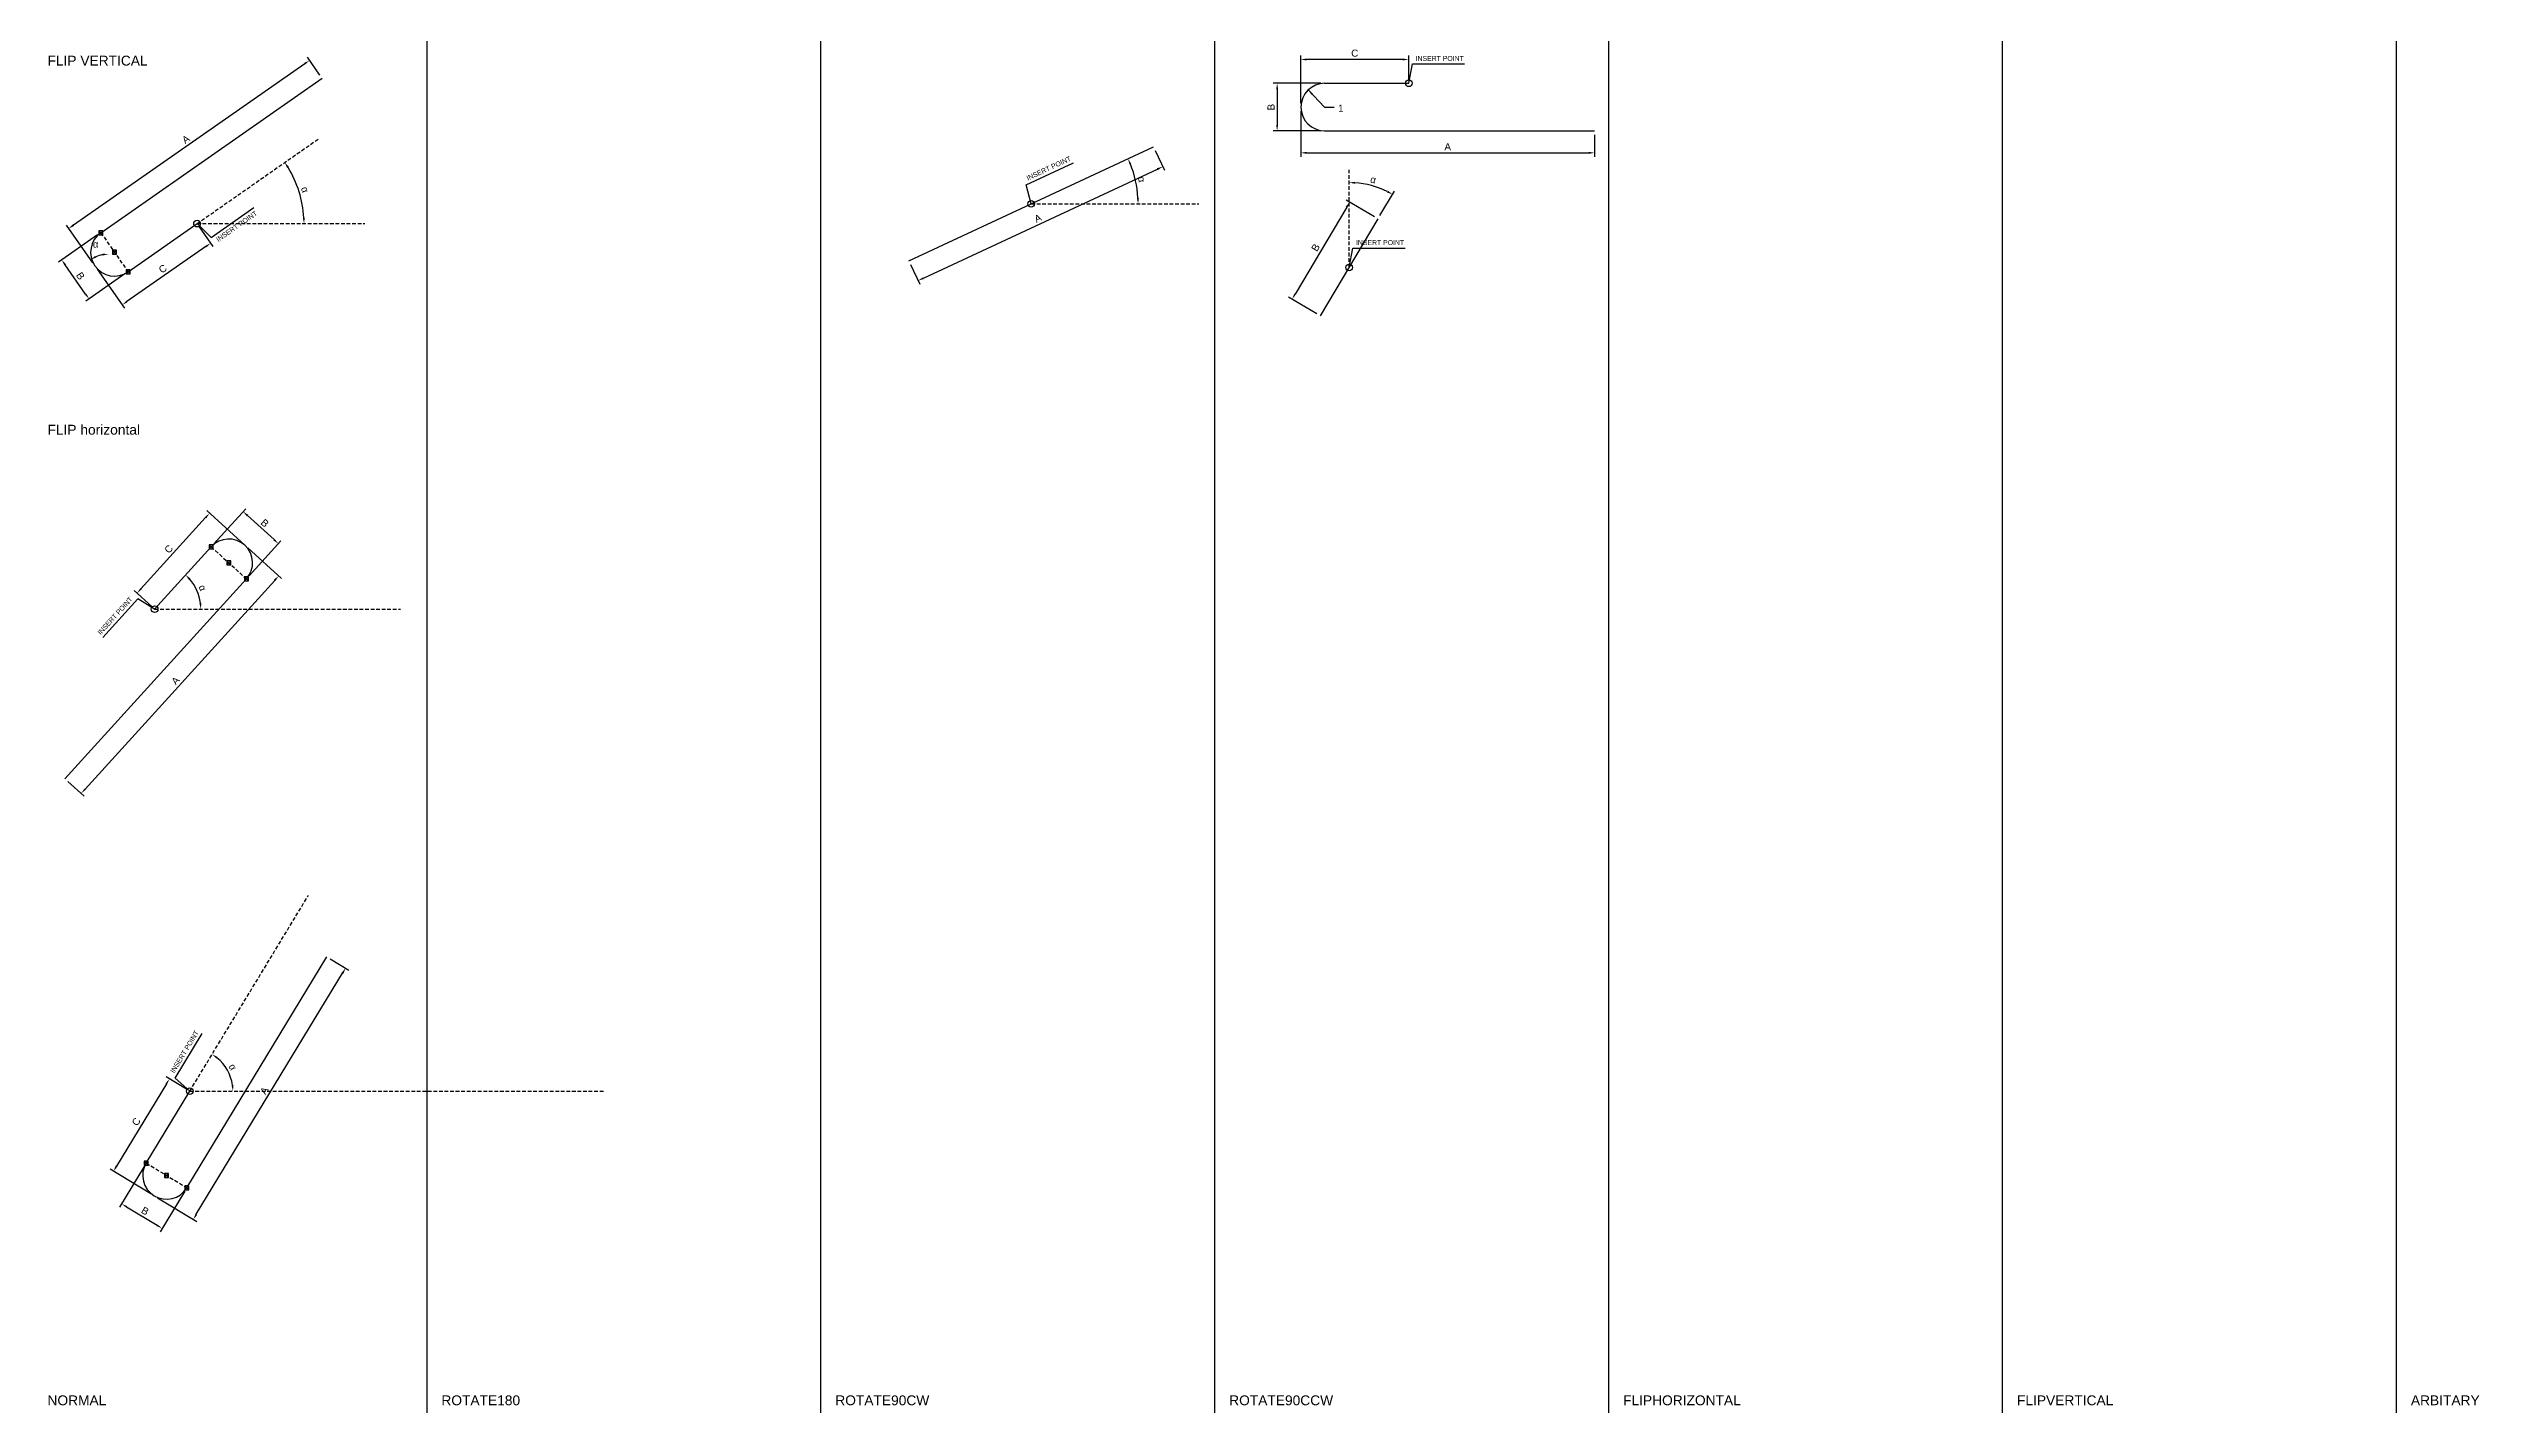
# Paper-space layout 'Layout1' of a CAD drawing. Header units: millimetres. Extents: x 1696 to 8223, y -288 to 1669.
# Drawn here: x 3286 to 4520, y 834 to 1523 of the extents above; entities that cross this region are included whole.
import ezdxf

# ---------------------------------------------------------------- set-up
doc = ezdxf.new("R2010")
doc.units = ezdxf.units.MM
doc.header["$LTSCALE"] = 15
doc.linetypes.add('HIDDEN2', pattern=[0.1875, 0.125, -0.0625])
doc.layers.get('DEFPOINTS').update_dxf_attribs({"color": 251})
for name, color, linetype in [('1', 1, 'Continuous'), ('2', 2, 'Continuous'), ('3', 3, 'Continuous'), ('6', 6, 'Continuous'), ('Hatch', 251, 'Continuous')]:
    doc.layers.add(name, color=color, linetype=linetype)
doc.styles.add('HOA', font='Vharial.ttf')
doc.styles.add('thuong', font='Vnarial.ttf')
doc.dimstyles.new('D1', dxfattribs={"dimtxt": 1.8, "dimasz": 1.5, "dimexe": 1, "dimexo": 1, "dimgap": 0.65, "dimtad": 1, "dimtoh": 1, "dimdec": 4, "dimzin": 12, "dimdsep": 46, "dimtxsty": 'thuong', "dimcen": 0.5, "dimclrd": 251, "dimclre": 251, "dimclrt": 4, "dimaunit": 1, "dimadec": 0, "dimazin": 3, "dimtfac": 1, "dimtdec": 4, "dimtofl": 0, "dimtmove": 2, "dimatfit": 3, "dimfxl": 1, "dimtolj": 1, "dimtzin": 12, "dimarcsym": 2})
doc.dimstyles.new('D2', dxfattribs={"dimscale": 2, "dimtxt": 1.8, "dimasz": 1.5, "dimexe": 1, "dimexo": 1, "dimgap": 0.65, "dimtad": 1, "dimtoh": 1, "dimdec": 4, "dimzin": 12, "dimdsep": 46, "dimtxsty": 'thuong', "dimcen": 0.5, "dimclrd": 251, "dimclre": 251, "dimclrt": 4, "dimaunit": 1, "dimadec": 0, "dimazin": 3, "dimtfac": 1, "dimtdec": 4, "dimtofl": 0, "dimtmove": 2, "dimatfit": 3, "dimfxl": 1, "dimtolj": 1, "dimtzin": 12, "dimarcsym": 2})

psp = doc.layouts.get("Layout1")

# ---------------------------------------------------------------- texts
at = {"layer": '2', "color": 2, "style": 'thuong'}
for s, p in [('FLIP VERTICAL', (3285.45014, 1514.32269)), ('FLIP horizontal', (3285.45014, 1326.89337)), ('NORMAL', (3285.45014, 834.0399)), ('ROTATE180', (3485.45014, 834.0399)), ('ROTATE90CW', (3685.45014, 834.0399)), ('ROTATE90CCW', (3885.45014, 834.0399)), ('FLIPHORIZONTAL', (4085.45014, 834.0399)), ('FLIPVERTICAL', (4285.45014, 834.0399)), ('ARBITARY', (4485.45014, 834.0399))]:
    psp.add_text(s, height=5, dxfattribs=at).set_placement(p)
at = {"layer": '3', "color": 3, "style": 'HOA'}
for p in [(3980.12681, 1516.69165), (3949.84775, 1423.17634)]:
    psp.add_text('insert point', height=2.5, dxfattribs=at).set_placement(p)
for rotation, p in [(24.9760998, (3783.27205, 1455.88806)), (34.89912393, (3372.19622, 1424.67908)), (47.76928696, (3312.48272, 1225.04413)), (58.78575597, (3349.79433, 1002.41342))]:
    psp.add_text('insert point', height=2.5, rotation=rotation, dxfattribs=at).set_placement(p)
at = {"layer": '6', "color": 4, "style": 'thuong'}
psp.add_text('1', height=3.6, dxfattribs=at).set_placement((3940.74088, 1490.85418))

# ---------------------------------------------------------------- blocks, each defined once
blk = doc.blocks.new('*D45')
at = {"layer": '6', "color": 251, "lineweight": -2}
for p, q in [((3361, 931), (3435.2, 1053.4)), ((3429, 1060.7), (3438.5, 1054.9)), ((3341.3, 939.4), (3361.2, 927.4))]:
    blk.add_line(p, q, dxfattribs=at)
at = {"layer": '6', "color": 251}
for points in [[(3434.8, 1053.7), (3435.7, 1053.1), (3436.8, 1056)], [(3360.6, 931.2), (3361.5, 930.7), (3359.5, 928.4)]]:
    blk.add_solid(points, dxfattribs=at)
at = {"layer": 'DEFPOINTS', "color": 0}
for p in [(3427.3, 1061.7), (3436.8, 1056), (3339.6, 940.4)]:
    blk.add_point(p, dxfattribs=at)
at = {"layer": '6', "color": 4, "insert": (3395.5, 993.8), "char_height": 3.6, "attachment_point": 5, "rotation": 58.7858, "style": 'thuong'}
blk.add_mtext('\\A1;A', dxfattribs=at)
blk = doc.blocks.new('*D46')
at = {"layer": '6', "color": 251, "lineweight": -2}
for p, q in [((3356, 994.6), (3345.7, 1000.8)), ((3345.8, 997.2), (3320.5, 955.5)), ((3337.9, 941.4), (3317.3, 954))]:
    blk.add_line(p, q, dxfattribs=at)
at = {"layer": '6', "color": 251}
for points in [[(3345.4, 997.5), (3346.2, 997), (3347.4, 999.8)], [(3320.1, 955.8), (3321, 955.2), (3319, 952.9)]]:
    blk.add_solid(points, dxfattribs=at)
at = {"layer": 'DEFPOINTS', "color": 0}
for p in [(3357.7, 993.5), (3319, 952.9), (3339.6, 940.4)]:
    blk.add_point(p, dxfattribs=at)
at = {"layer": '6', "color": 4, "insert": (3330.5, 978), "char_height": 3.6, "attachment_point": 5, "rotation": 58.7858, "style": 'thuong'}
blk.add_mtext('\\A1;C', dxfattribs=at)
blk = doc.blocks.new('*D47')
at = {"layer": '6', "color": 251, "lineweight": -2}
for p, q in [((3334.5, 955.3), (3322, 934.6)), ((3355.2, 942.8), (3342.7, 922.1)), ((3325.6, 934.8), (3341.1, 925.4))]:
    blk.add_line(p, q, dxfattribs=at)
at = {"layer": '6', "color": 251}
for points in [[(3325.9, 935.2), (3325.4, 934.4), (3323.1, 936.3)], [(3341.4, 925.8), (3340.9, 925), (3343.7, 923.8)]]:
    blk.add_solid(points, dxfattribs=at)
at = {"layer": 'DEFPOINTS', "color": 0}
for p in [(3335.6, 957), (3356.2, 944.5), (3343.7, 923.8)]:
    blk.add_point(p, dxfattribs=at)
at = {"layer": '6', "color": 4, "insert": (3335, 932.7), "char_height": 3.6, "attachment_point": 5, "rotation": 328.7858, "style": 'thuong'}
blk.add_mtext('\\A1;B', dxfattribs=at)
blk = doc.blocks.new('*D48')
at = {"layer": '6', "color": 251, "lineweight": -2}
blk.add_arc((3357.7, 993.5), 21.9, 7.855, 50.9307, dxfattribs=at)
at = {"layer": '6', "color": 251}
for points in [[(3371.2, 1010.1), (3371.8, 1010.9), (3369, 1012.3)], [(3379.9, 996.6), (3378.9, 996.5), (3379.6, 993.5)]]:
    blk.add_solid(points, dxfattribs=at)
at = {"layer": 'DEFPOINTS', "color": 0}
for p in [(3417.9, 1092.9), (3378.3, 1000.9), (3357.7, 993.5), (3357.7, 993.5), (3567.8, 993.5)]:
    blk.add_point(p, dxfattribs=at)
at = {"layer": '6', "color": 4, "insert": (3379.5, 1005.8), "char_height": 3.6, "attachment_point": 5, "rotation": 299.3929, "style": 'thuong'}
blk.add_mtext('\\A1;{\\fSymbol|b0|i0|c2|p18;a}', dxfattribs=at)
blk = doc.blocks.new('*D50')
at = {"layer": '6', "color": 251, "lineweight": -2}
for p, q in [((3387.1, 1269.4), (3404.3, 1253.8)), ((3400.8, 1252.9), (3304.6, 1146.9)), ((3295.8, 1150.8), (3304, 1143.3))]:
    blk.add_line(p, q, dxfattribs=at)
at = {"layer": '6', "color": 251}
for points in [[(3400.4, 1253.3), (3401.2, 1252.6), (3402.8, 1255.1)], [(3304.2, 1147.2), (3304.9, 1146.6), (3302.5, 1144.7)]]:
    blk.add_solid(points, dxfattribs=at)
at = {"layer": 'DEFPOINTS', "color": 0}
for p in [(3385.6, 1270.7), (3294.3, 1152.2), (3302.5, 1144.7)]:
    blk.add_point(p, dxfattribs=at)
at = {"layer": '6', "color": 4, "insert": (3350.4, 1202), "char_height": 3.6, "attachment_point": 5, "rotation": 47.7693, "style": 'thuong'}
blk.add_mtext('\\A1;A', dxfattribs=at)
blk = doc.blocks.new('*D51')
at = {"layer": '6', "color": 251, "lineweight": -2}
for p, q in [((3332.9, 1248.6), (3365.7, 1284.8)), ((3385.6, 1270.7), (3366.3, 1288.3)), ((3338.4, 1239.6), (3329.4, 1247.8))]:
    blk.add_line(p, q, dxfattribs=at)
at = {"layer": '6', "color": 251}
for points in [[(3365.4, 1285.1), (3366.1, 1284.4), (3367.7, 1287)], [(3332.6, 1249), (3333.3, 1248.3), (3330.9, 1246.4)]]:
    blk.add_solid(points, dxfattribs=at)
at = {"layer": 'DEFPOINTS', "color": 0}
for p in [(3367.7, 1287), (3387.1, 1269.4), (3339.9, 1238.3)]:
    blk.add_point(p, dxfattribs=at)
at = {"layer": '6', "color": 4, "insert": (3347, 1268.8), "char_height": 3.6, "attachment_point": 5, "rotation": 47.7693, "style": 'thuong'}
blk.add_mtext('\\A1;C', dxfattribs=at)
blk = doc.blocks.new('*D52')
at = {"layer": '6', "color": 251, "lineweight": -2}
for p, q in [((3369.9, 1271.4), (3386.1, 1289.3)), ((3387, 1285.8), (3400.5, 1273.6)), ((3387.8, 1255.2), (3404, 1273))]:
    blk.add_line(p, q, dxfattribs=at)
at = {"layer": '6', "color": 251}
for points in [[(3387.4, 1286.2), (3386.7, 1285.4), (3384.8, 1287.8)], [(3400.8, 1273.9), (3400.1, 1273.2), (3402.7, 1271.6)]]:
    blk.add_solid(points, dxfattribs=at)
at = {"layer": 'DEFPOINTS', "color": 0}
for p in [(3402.7, 1271.6), (3368.6, 1269.9), (3386.4, 1253.7)]:
    blk.add_point(p, dxfattribs=at)
at = {"layer": '6', "color": 4, "insert": (3395.8, 1282), "char_height": 3.6, "attachment_point": 5, "rotation": 317.7693, "style": 'thuong'}
blk.add_mtext('\\A1;B', dxfattribs=at)
blk = doc.blocks.new('*D53')
at = {"layer": '6', "color": 251, "lineweight": -2}
blk.add_arc((3339.9, 1238.3), 23.4, 7.3363, 40.433, dxfattribs=at)
at = {"layer": '6', "color": 251}
for points in [[(3357.3, 1253.1), (3358.1, 1253.8), (3355.6, 1255.7)], [(3363.6, 1241.3), (3362.6, 1241.3), (3363.3, 1238.3)]]:
    blk.add_solid(points, dxfattribs=at)
at = {"layer": 'DEFPOINTS', "color": 0}
for p in [(3368.6, 1269.9), (3339.9, 1238.3), (3339.9, 1238.3), (3362.4, 1244.7), (3464.7, 1238.3)]:
    blk.add_point(p, dxfattribs=at)
at = {"layer": '6', "color": 4, "insert": (3364.2, 1249.1), "char_height": 3.6, "attachment_point": 5, "rotation": 293.8846, "style": 'thuong'}
blk.add_mtext('\\A1;{\\fSymbol|b0|i0|c2|p18;a}', dxfattribs=at)
blk = doc.blocks.new('*D54')
at = {"layer": '6', "color": 251, "lineweight": -2}
for p, q in [((3423.8, 1509.5), (3417.5, 1518.6)), ((3298.7, 1433.4), (3416.2, 1515.3)), ((3308.4, 1414.2), (3295.1, 1433.3))]:
    blk.add_line(p, q, dxfattribs=at)
at = {"layer": '6', "color": 251}
for points in [[(3415.9, 1515.7), (3416.4, 1514.9), (3418.6, 1517)], [(3298.4, 1433.8), (3299, 1432.9), (3296.3, 1431.6)]]:
    blk.add_solid(points, dxfattribs=at)
at = {"layer": 'DEFPOINTS', "color": 0}
for p in [(3418.6, 1517), (3425, 1507.9), (3309.5, 1412.6)]:
    blk.add_point(p, dxfattribs=at)
at = {"layer": '6', "color": 4, "insert": (3355.7, 1476.9), "char_height": 3.6, "attachment_point": 5, "rotation": 34.8991, "style": 'thuong'}
blk.add_mtext('\\A1;A', dxfattribs=at)
blk = doc.blocks.new('*D55')
at = {"layer": '6', "color": 251, "lineweight": -2}
for p, q in [((3362.5, 1432.4), (3369.4, 1422.5)), ((3365.8, 1422.4), (3325.8, 1394.5)), ((3310.7, 1411), (3324.5, 1391.2))]:
    blk.add_line(p, q, dxfattribs=at)
at = {"layer": '6', "color": 251}
for points in [[(3365.6, 1422.8), (3366.1, 1422), (3368.3, 1424.1)], [(3325.5, 1394.9), (3326.1, 1394.1), (3323.4, 1392.8)]]:
    blk.add_solid(points, dxfattribs=at)
at = {"layer": 'DEFPOINTS', "color": 0}
for p in [(3361.4, 1434), (3309.5, 1412.6), (3323.4, 1392.8)]:
    blk.add_point(p, dxfattribs=at)
at = {"layer": '6', "color": 4, "insert": (3344, 1411.1), "char_height": 3.6, "attachment_point": 5, "rotation": 34.8991, "style": 'thuong'}
blk.add_mtext('\\A1;C', dxfattribs=at)
blk = doc.blocks.new('*D56')
at = {"layer": '6', "color": 251, "lineweight": -2}
for p, q in [((3310.9, 1428.3), (3291.1, 1414.5)), ((3304.8, 1398.3), (3294.4, 1413.1)), ((3324.7, 1408.5), (3304.9, 1394.7))]:
    blk.add_line(p, q, dxfattribs=at)
at = {"layer": '6', "color": 251}
for points in [[(3294.9, 1413.4), (3294, 1412.9), (3292.7, 1415.6)], [(3305.2, 1398.5), (3304.4, 1398), (3306.6, 1395.8)]]:
    blk.add_solid(points, dxfattribs=at)
at = {"layer": 'DEFPOINTS', "color": 0}
for p in [(3312.5, 1429.4), (3292.7, 1415.6), (3326.4, 1409.6)]:
    blk.add_point(p, dxfattribs=at)
at = {"layer": '6', "color": 4, "insert": (3302.2, 1407.5), "char_height": 3.6, "attachment_point": 5, "rotation": 304.8991, "style": 'thuong'}
blk.add_mtext('\\A1;B', dxfattribs=at)
blk = doc.blocks.new('*D57')
at = {"layer": '6', "color": 251, "lineweight": -2}
blk.add_arc((3361.4, 1434), 54.3, 3.1671, 31.732, dxfattribs=at)
at = {"layer": '6', "color": 251}
for points in [[(3407.1, 1462.3), (3408, 1462.9), (3405.9, 1465.1)], [(3416.1, 1437.1), (3415.1, 1437), (3415.7, 1434)]]:
    blk.add_solid(points, dxfattribs=at)
at = {"layer": 'DEFPOINTS', "color": 0}
for p in [(3423.3, 1477.2), (3414.6, 1445), (3361.4, 1434), (3361.4, 1434), (3446.6, 1434)]:
    blk.add_point(p, dxfattribs=at)
at = {"layer": '6', "color": 4, "insert": (3416.2, 1451.3), "char_height": 3.6, "attachment_point": 5, "rotation": 287.4496, "style": 'thuong'}
blk.add_mtext('\\A1;{\\fSymbol|b0|i0|c2|p18;a}', dxfattribs=at)
blk = doc.blocks.new('*D58')
at = {"layer": '6', "color": 251, "lineweight": -2}
blk.add_arc((3316.5, 1402.7), 15.9, 100.8186, 114.0805, dxfattribs=at)
at = {"layer": '6', "color": 251}
for points in [[(3310.2, 1416.8), (3309.7, 1417.7), (3307.4, 1415.8)], [(3313.4, 1418.8), (3313.5, 1417.8), (3316.5, 1418.6)]]:
    blk.add_solid(points, dxfattribs=at)
at = {"layer": 'DEFPOINTS', "color": 0}
for p in [(3316.5, 1462.5), (3302.6, 1422.5), (3313.2, 1418.3), (3316.5, 1402.7), (3316.5, 1402.7)]:
    blk.add_point(p, dxfattribs=at)
at = {"layer": '6', "color": 4, "insert": (3309.9, 1423.6), "char_height": 3.6, "attachment_point": 5, "style": 'thuong'}
blk.add_mtext('\\A1;{\\fSymbol|b0|i0|c2|p18;a}', dxfattribs=at)
blk = doc.blocks.new('p')
at = {"layer": '6'}
for p, q in [((1, -1), (-1, 1)), ((-1, -1), (1, 1))]:
    blk.add_line(p, q, dxfattribs=at)
blk.add_lwpolyline([(-1, -1), (1, -1), (1, 1), (-1, 1)], close=True, dxfattribs=at)
blk = doc.blocks.new('*D66')
at = {"layer": '6', "color": 251, "lineweight": -2}
for p, q in [((3847.9, 1471.2), (3852.6, 1461.2)), ((3730.2, 1406.3), (3849, 1461.7)), ((3723.6, 1413.3), (3728.3, 1403.3))]:
    blk.add_line(p, q, dxfattribs=at)
at = {"layer": '6', "color": 251}
for points in [[(3848.8, 1462.2), (3849.2, 1461.2), (3851.7, 1463)], [(3730, 1406.8), (3730.4, 1405.9), (3727.5, 1405.1)]]:
    blk.add_solid(points, dxfattribs=at)
at = {"layer": 'DEFPOINTS', "color": 0}
for p in [(3847, 1473), (3851.7, 1463), (3722.8, 1415.2)]:
    blk.add_point(p, dxfattribs=at)
at = {"layer": '6', "color": 4, "insert": (3788.3, 1436.8), "char_height": 3.6, "attachment_point": 5, "rotation": 24.9761, "style": 'thuong'}
blk.add_mtext('\\A1;A', dxfattribs=at)
blk = doc.blocks.new('*D69')
at = {"layer": '6', "color": 251, "lineweight": -2}
blk.add_arc((3784.9, 1444.1), 54.3, 3.1671, 21.809, dxfattribs=at)
at = {"layer": '6', "color": 251}
for points in [[(3834.8, 1464.1), (3835.7, 1464.5), (3834.1, 1467)], [(3839.6, 1447.1), (3838.6, 1447.1), (3839.2, 1444.1)]]:
    blk.add_solid(points, dxfattribs=at)
at = {"layer": 'DEFPOINTS', "color": 0}
for p in [(3844.8, 1472), (3784.9, 1444.1), (3784.9, 1444.1), (3838.6, 1452), (3870.1, 1444.1)]:
    blk.add_point(p, dxfattribs=at)
at = {"layer": '6', "color": 4, "insert": (3841, 1456.5), "char_height": 3.6, "attachment_point": 5, "rotation": 282.488, "style": 'thuong'}
blk.add_mtext('\\A1;{\\fSymbol|b0|i0|c2|p18;a}', dxfattribs=at)
blk = doc.blocks.new('*D70')
at = {"layer": '6', "color": 251, "lineweight": -2}
for p, q in [((3921.8, 1491.2), (3921.8, 1468)), ((3924.8, 1470), (4068, 1470)), ((4071, 1479.2), (4071, 1468))]:
    blk.add_line(p, q, dxfattribs=at)
at = {"layer": '6', "color": 251}
for points in [[(3924.8, 1470.5), (3924.8, 1469.5), (3921.8, 1470)], [(4068, 1470.5), (4068, 1469.5), (4071, 1470)]]:
    blk.add_solid(points, dxfattribs=at)
at = {"layer": 'DEFPOINTS', "color": 0}
for p in [(3921.8, 1493.2), (4071, 1481.2), (4071, 1470)]:
    blk.add_point(p, dxfattribs=at)
at = {"layer": '6', "color": 4, "insert": (3996.4, 1473.1), "char_height": 3.6, "attachment_point": 5, "style": 'thuong'}
blk.add_mtext('\\A1;A', dxfattribs=at)
blk = doc.blocks.new('*D71')
at = {"layer": '6', "color": 251, "lineweight": -2}
for p, q in [((3921.8, 1495.2), (3921.8, 1519.4)), ((3976.6, 1507.3), (3976.6, 1519.4)), ((3973.6, 1517.4), (3924.8, 1517.4))]:
    blk.add_line(p, q, dxfattribs=at)
at = {"layer": '6', "color": 251}
for points in [[(3924.8, 1517.9), (3924.8, 1516.9), (3921.8, 1517.4)], [(3973.6, 1517.9), (3973.6, 1516.9), (3976.6, 1517.4)]]:
    blk.add_solid(points, dxfattribs=at)
at = {"layer": 'DEFPOINTS', "color": 0}
for p in [(3921.8, 1517.4), (3976.6, 1505.3), (3921.8, 1493.2)]:
    blk.add_point(p, dxfattribs=at)
at = {"layer": '6', "color": 4, "insert": (3949.2, 1520.6), "char_height": 3.6, "attachment_point": 5, "style": 'thuong'}
blk.add_mtext('\\A1;C', dxfattribs=at)
blk = doc.blocks.new('*D72')
at = {"layer": '6', "color": 251, "lineweight": -2}
for p, q in [((3931.9, 1505.3), (3907.8, 1505.3)), ((3909.8, 1502.3), (3909.8, 1484.2)), ((3931.9, 1481.2), (3907.8, 1481.2))]:
    blk.add_line(p, q, dxfattribs=at)
at = {"layer": '6', "color": 251}
for points in [[(3909.3, 1502.3), (3910.3, 1502.3), (3909.8, 1505.3)], [(3909.3, 1484.2), (3910.3, 1484.2), (3909.8, 1481.2)]]:
    blk.add_solid(points, dxfattribs=at)
at = {"layer": 'DEFPOINTS', "color": 0}
for p in [(3933.9, 1505.3), (3909.8, 1481.2), (3933.9, 1481.2)]:
    blk.add_point(p, dxfattribs=at)
at = {"layer": '6', "color": 4, "insert": (3906.7, 1493.2), "char_height": 3.6, "attachment_point": 5, "rotation": 90, "style": 'thuong'}
blk.add_mtext('\\A1;B', dxfattribs=at)
blk = doc.blocks.new('*D74')
at = {"layer": '6', "color": 251, "lineweight": -2}
for p, q in [((3959.2, 1437.5), (3944.9, 1446)), ((3945.1, 1442.4), (3918.9, 1398.3)), ((3930, 1388.2), (3915.6, 1396.7))]:
    blk.add_line(p, q, dxfattribs=at)
at = {"layer": '6', "color": 251}
for points in [[(3944.6, 1442.6), (3945.5, 1442.1), (3946.6, 1445)], [(3918.5, 1398.5), (3919.3, 1398), (3917.4, 1395.7)]]:
    blk.add_solid(points, dxfattribs=at)
at = {"layer": 'DEFPOINTS', "color": 0}
for p in [(3961, 1436.4), (3917.4, 1395.7), (3931.7, 1387.2)]:
    blk.add_point(p, dxfattribs=at)
at = {"layer": '6', "color": 4, "insert": (3929.3, 1421.9), "char_height": 3.6, "attachment_point": 5, "rotation": 59.3062, "style": 'thuong'}
blk.add_mtext('\\A1;B', dxfattribs=at)
blk = doc.blocks.new('*D76')
at = {"layer": '6', "color": 251, "lineweight": -2}
blk.add_line((3962, 1438.2), (3969.4, 1450.6), dxfattribs=at)
blk.add_arc((3946.3, 1411.8), 43.1, 63.2915, 86.0147, dxfattribs=at)
at = {"layer": '6', "color": 251}
for points in [[(3949.3, 1454.3), (3949.4, 1455.3), (3946.3, 1454.9)], [(3966, 1450.8), (3965.5, 1449.9), (3968.4, 1448.9)]]:
    blk.add_solid(points, dxfattribs=at)
at = {"layer": 'DEFPOINTS', "color": 0}
for p in [(3946.3, 1461.4), (3961.4, 1452.2), (3961, 1436.4), (3946.3, 1411.8), (3931.7, 1387.2)]:
    blk.add_point(p, dxfattribs=at)
at = {"layer": '6', "color": 4, "insert": (3958.6, 1456.4), "char_height": 3.6, "attachment_point": 5, "rotation": 344.6531, "style": 'thuong'}
blk.add_mtext('\\A1;{\\fSymbol|b0|i0|c2|p18;a}', dxfattribs=at)

# ---------------------------------------------------------------- dimensions: what is measured, and where the dimension line sits
at = {"layer": '6'}
for base, p1, p2, angle, text, picture, middle in [((3418.6159, 1516.9846), (3309.54535, 1412.60949), (3424.9806, 1507.86072), 34.89912393, 'A', '*D54', (3355.66985, 1476.85401)), ((3909.76332, 1481.17074), (3933.91458, 1505.32466), (3933.91458, 1481.17074), 90, 'B', '*D72', (3906.66332, 1493.2477)), ((3851.72906, 1462.96354), (3722.75752, 1415.16075), (3847.03185, 1473.04772), 24.9760998, 'A', '*D66', (3788.28295, 1436.83016)), ((3323.36507, 1392.79874), (3361.38706, 1434.04847), (3309.54535, 1412.60949), 34.89912393, 'C', '*D55', (3344.02237, 1411.0636)), ((3292.73285, 1415.60642), (3326.36003, 1409.61407), (3312.54077, 1429.42417), 304.89912393, 'B', '*D56', (3302.18498, 1407.47499)), ((3367.73828, 1286.97442), (3339.85957, 1238.29189), (3387.10439, 1269.39538), 227.76928696, 'C', '*D51', (3346.98664, 1268.81682)), ((3402.68117, 1271.56283), (3368.56405, 1269.91444), (3386.44868, 1253.68016), 137.76928696, 'B', '*D52', (3395.82242, 1281.97534)), ((3302.54187, 1144.69204), (3385.6235, 1270.73962), (3294.3048, 1152.16902), 227.76928696, 'A', '*D50', (3350.37701, 1202.00234)), ((3436.78613, 1055.96598), (3339.63665, 940.41285), (3427.27206, 1061.73114), 58.78575597, 'A', '*D45', (3395.48151, 993.784)), ((3318.97868, 952.93078), (3357.69949, 993.52524), (3339.63665, 940.41285), 58.78575597, 'C', '*D46', (3330.47069, 977.99595)), ((3343.70791, 923.82772), (3335.56676, 957.00025), (3356.22405, 944.48273), 148.78575597, 'B', '*D47', (3334.98581, 932.73771))]:
    dim = psp.add_linear_dim(base=base, p1=p1, p2=p2, angle=angle, text=text, dimstyle='D2', dxfattribs=at)
    dim.commit()
    dim.dimension.update_dxf_attribs({"geometry": picture, "text_midpoint": middle})
for base, p1, p2, text, picture, middle in [((3921.83762, 1517.40242), (3976.6221, 1505.32466), (3921.83762, 1493.2477), 'C', '*D71', (3949.22986, 1520.56381)), ((4071.00947, 1470.04624), (3921.83762, 1493.2477), (4071.00947, 1481.17074), 'A', '*D70', (3996.42354, 1473.14624))]:
    dim = psp.add_linear_dim(base=base, p1=p1, p2=p2, text=text, dimstyle='D2', dxfattribs=at)
    dim.commit()
    dim.dimension.update_dxf_attribs({"geometry": picture, "text_midpoint": middle})
for base, line1, line2, picture, middle in [((3414.55217, 1444.99365), ((3361.38706, 1434.04847), (3446.55448, 1434.04847)), ((3361.38706, 1434.04847), (3423.31481, 1477.24846)), '*D57', (3416.16619, 1451.26726)), ((3838.60274, 1451.96368), ((3784.89469, 1444.10424), (3870.06211, 1444.10424)), ((3784.89469, 1444.10424), (3844.82829, 1472.02131)), '*D69', (3840.95776, 1456.52086)), ((3313.24648, 1418.28939), ((3316.45498, 1402.70444), (3316.45498, 1462.47639)), ((3302.63572, 1422.51453), (3316.45498, 1402.70444)), '*D58', (3309.88438, 1423.60788)), ((3961.42426, 1452.22642), ((3960.9615, 1436.43568), (3931.72458, 1387.18303)), ((3946.34304, 1411.80935), (3946.34304, 1461.4371)), '*D76', (3958.5918, 1456.43967)), ((3362.40582, 1244.72418), ((3339.85957, 1238.29189), (3464.68446, 1238.29189)), ((3368.56405, 1269.91444), (3339.85957, 1238.29189)), '*D53', (3364.17007, 1249.05702)), ((3378.33077, 1000.86978), ((3357.69949, 993.52524), (3567.79379, 993.52524)), ((3357.69949, 993.52524), (3417.92075, 1092.90659)), '*D48', (3379.51718, 1005.81531))]:
    dim = psp.add_angular_dim_2l(base=base, line1=line1, line2=line2, text='{\\fSymbol|b0|i0|c2|p18;a}', dimstyle='D2', dxfattribs=at)
    dim.commit()
    dim.dimension.update_dxf_attribs({"geometry": picture, "text_midpoint": middle})
dim = psp.add_aligned_dim(p1=(3960.9615, 1436.43568), p2=(3931.72458, 1387.18303), distance=-16.70254, text='B', dimstyle='D2', dxfattribs=at)
dim.commit()
dim.dimension.update_dxf_attribs({"geometry": '*D74', "text_midpoint": (3929.3147, 1421.91756)})

# ---------------------------------------------------------------- linework, layer by layer
at = {"layer": '1', "color": 1}
for p, q in [((3933.91458, 1505.32466), (3976.6221, 1505.32466)), ((3326.36003, 1409.61407), (3361.38706, 1434.04847)), ((3960.9615, 1436.43568), (3931.72458, 1387.18303)), ((3368.56405, 1269.91444), (3339.85957, 1238.29189)), ((3335.56676, 957.00025), (3357.69949, 993.52524))]:
    psp.add_line(p, q, dxfattribs=at)
for points in [[(3312.54077, 1429.42417), (3424.9806, 1507.86072)], [(3933.91458, 1481.17074), (4071.00947, 1481.17074)], [(3722.75752, 1415.16075), (3847.03185, 1473.04772)], [(3386.44868, 1253.68016), (3294.3048, 1152.16902)], [(3356.22405, 944.48273), (3427.27206, 1061.73114)]]:
    psp.add_lwpolyline(points, dxfattribs=at)
for centre, start, end in [((3933.91458, 1493.2477), 90, 270), ((3319.4504, 1419.51912), 124.89912393, 304.89912393), ((3377.50637, 1261.7973), 317.76928696, 137.76928696), ((3345.89541, 950.74149), 148.78575597, 328.78575597)]:
    psp.add_arc(centre, 12.07696, start, end, dxfattribs=at)
at = {"layer": '6', "linetype": 'HIDDEN2'}
for p, q in [((3361.38706, 1434.04847), (3423.31481, 1477.24846)), ((3946.34304, 1411.80935), (3946.34304, 1461.4371)), ((3784.89469, 1444.10424), (3870.06211, 1444.10424)), ((3361.38706, 1434.04847), (3446.55448, 1434.04847)), ((3312.54077, 1429.42417), (3326.36003, 1409.61407)), ((3368.56405, 1269.91444), (3386.44868, 1253.68016)), ((3339.85957, 1238.29189), (3464.68446, 1238.29189)), ((3357.69949, 993.52524), (3417.92075, 1092.90659)), ((3357.69949, 993.52524), (3567.79379, 993.52524)), ((3335.56676, 957.00025), (3356.22405, 944.48273))]:
    psp.add_line(p, q, dxfattribs=at)
at = {"layer": '6'}
for centre in [(3976.6221, 1505.32466), (3784.89469, 1444.10424), (3361.38706, 1434.04847), (3946.34304, 1411.80935), (3339.85957, 1238.29189), (3357.69949, 993.52524)]:
    psp.add_circle(centre, 1.69329, dxfattribs=at)
at = {"layer": 'Hatch', "color": 251}
for p in [(3478.17471, 780.14296), (3678.17471, 792.95726), (3878.17471, 780.14296), (4078.17471, 789.84939), (4278.17471, 789.84939), (4478.17471, 789.84939)]:
    psp.add_xline(p, (0, 1), dxfattribs=at)

# ---------------------------------------------------------------- block references
at = {"layer": '6'}
for p in [(3312.54077, 1429.42417), (3319.4504, 1419.51912), (3326.36003, 1409.61407), (3368.56405, 1269.91444), (3377.50637, 1261.7973), (3386.44868, 1253.68016), (3335.56676, 957.00025), (3345.89541, 950.74149), (3356.22405, 944.48273)]:
    psp.add_blockref('p', p, dxfattribs=at)

psp.set_redraw_order([(e.dxf.handle, doc.entitydb.next_handle()) for e in psp.query("TEXT MTEXT ATTDEF DIMENSION ARC_DIMENSION")])  # texts and dimensions are drawn at this point

# ---------------------------------------------------------------- leaders
for points, dimstyle in [([(3976.6221, 1505.32466), (3978.44518, 1515.14566), (4005.00757, 1515.14566)], 'D1'), ([(3925.53133, 1501.94104), (3933.91458, 1493.2477), (3938.68285, 1493.2477)], 'D2'), ([(3784.89469, 1444.10424), (3782.40046, 1453.77659), (3806.47884, 1464.9923)], 'D1'), ([(3361.38706, 1434.04847), (3368.50119, 1427.03672), (3390.28662, 1442.23395)], 'D1'), ([(3946.34304, 1411.80935), (3948.16612, 1421.63034), (3974.72851, 1421.63034)], 'D1'), ([(3339.85957, 1238.29189), (3331.36235, 1243.54286), (3313.5093, 1223.87489)], 'D1'), ([(3357.69949, 993.52524), (3350.24502, 1000.17403), (3364.01071, 1022.89113)], 'D1')]:
    psp.add_leader(points, dimstyle=dimstyle, override={"dimgap": 0.65, "dimtad": 0}, dxfattribs=at)

doc.saveas('drawing.dxf')
